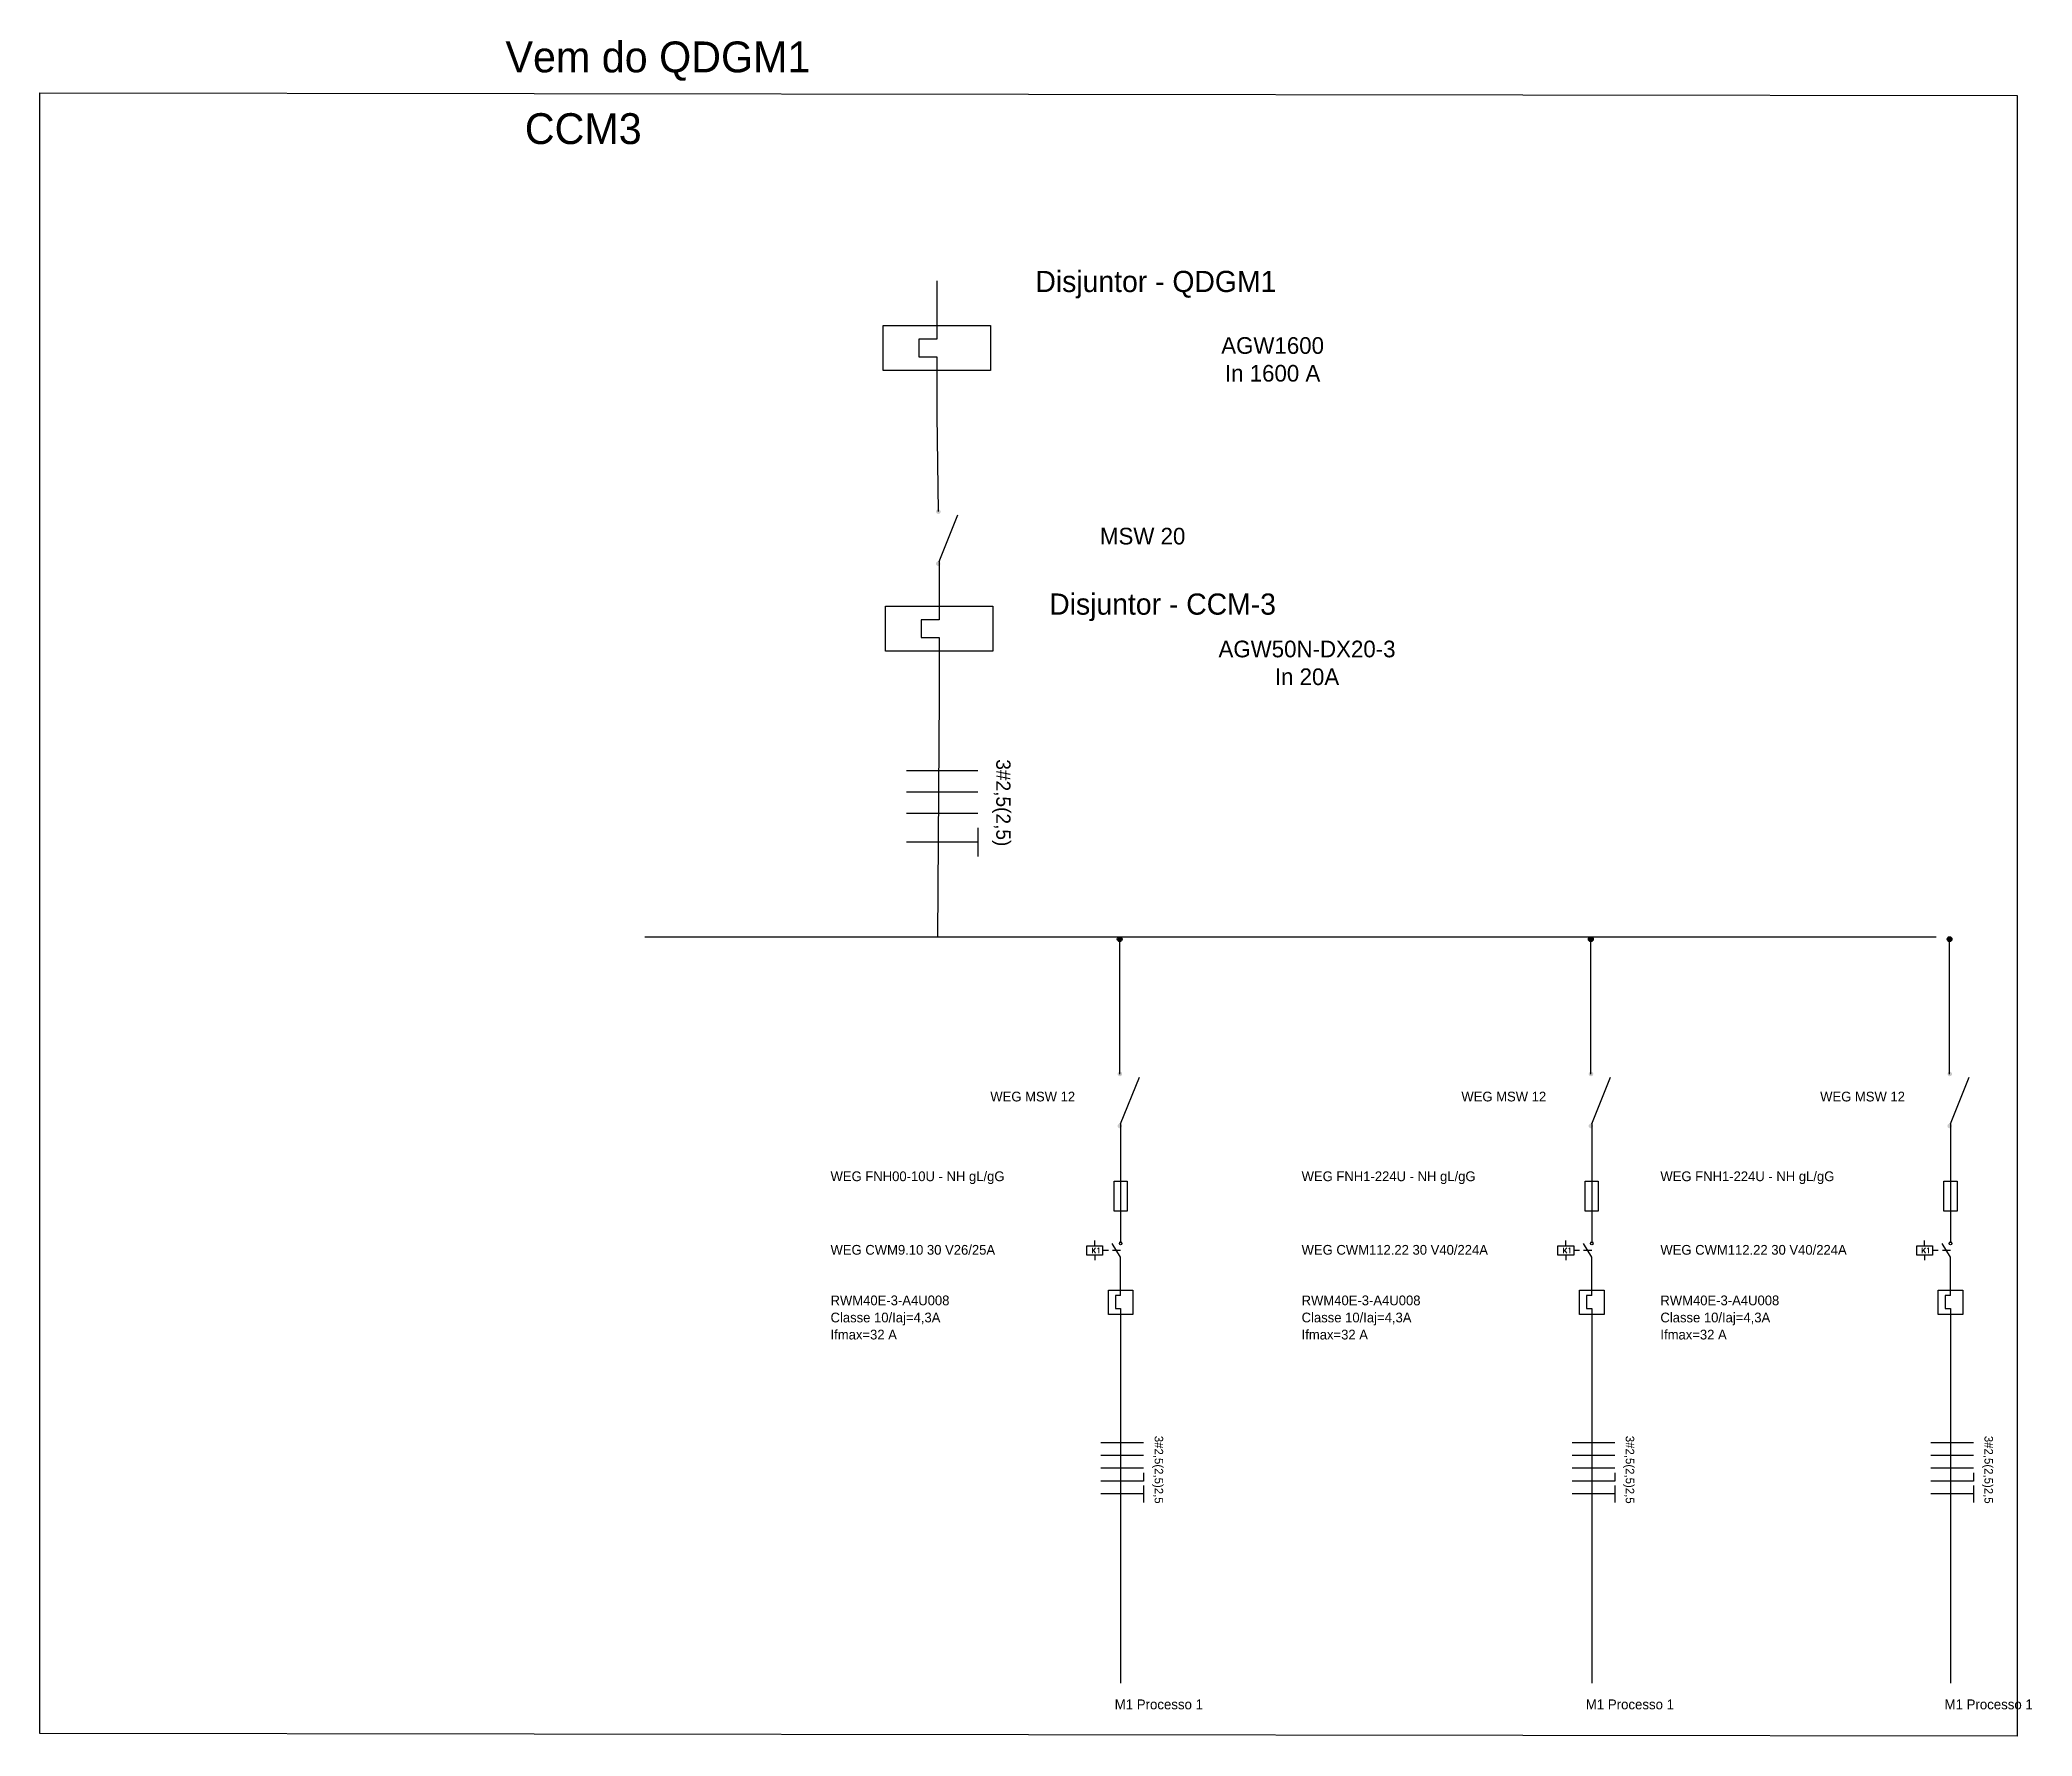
# Model space of a CAD drawing. Extents: x -543 to 641, y -96 to 322.
# Drawn here: x -387.7 to -326.4, y -83.5 to -31.4 of the extents above; entities that cross this region are included whole.
import ezdxf

# ---------------------------------------------------------------- set-up
doc = ezdxf.new("R2010")
doc.units = 0
doc.header["$MEASUREMENT"] = 0
doc.linetypes.add('DASHED2', pattern=[0.375, 0.25, -0.125])
for name, color, linetype in [('ELET_TRIFILAR', 160, 'Continuous'), ('ELET_TRIFILAR_TEXTO', 4, 'Continuous'), ('ELET_UNIFILAR_TEXTO', 4, 'Continuous'), ('ELET_UNIFILAR_TEXTO2', 6, 'Continuous'), ('ELT_UNIFILAR_DESENHO', 5, 'Continuous')]:
    doc.layers.add(name, color=color, linetype=linetype)
doc.layers.add('ELET_TRIFILAR_DESENHO', color=5, linetype='Continuous', plot=False)
doc.styles.add('ARIAL', font='arial.ttf')
doc.styles.add('ROMANS', font='romans')

msp = doc.modelspace()

# ---------------------------------------------------------------- texts
at = {"layer": 'ELET_TRIFILAR_TEXTO', "ltscale": 50}
for s, p in [('Disjuntor - QDGM1', (-357.041, -39.107)), ('Disjuntor - CCM-3', (-356.616, -49.03))]:
    msp.add_text(s, height=0.65174, dxfattribs=at).set_placement(p)
at = {"layer": 'ELET_TRIFILAR_TEXTO', "attachment_point": 1}
for s, insert, char_height in [('\\pxsm1,qc;{\\H0.48889x;AGW1600\\PIn 1600 A \\H2.04545x;\\C7; }', (-351.502, -40.495), 1.0481), ('\\pxsm1,qc;{\\H0.48889x;AGW50N-DX20-3 \\PIn 20A}', (-351.505, -49.829), 1.0481), ('\\pxqc;M1 Processo 1', (-354.602, -82.393), 0.30428), ('\\pxqc;M1 Processo 1', (-340.113, -82.393), 0.30428), ('\\pxqc;M1 Processo 1', (-329.078, -82.393), 0.30428)]:
    msp.add_mtext(s, dxfattribs=dict(at, insert=insert, char_height=char_height))
at = {"layer": 'ELET_TRIFILAR_TEXTO', "color": 242, "true_color": 0xcd2027, "insert": (-353.743, -46.878), "char_height": 0.51241, "width": 13.9872, "attachment_point": 8, "line_spacing_factor": 0.6, "style": 'ARIAL'}
msp.add_mtext('\\pxqc;{\\Ftxt|c0;\\C256;MSW 20}', dxfattribs=at)
at = {"layer": 'ELET_TRIFILAR_TEXTO', "insert": (-357.807, -53.478), "char_height": 0.43921, "width": 3.43162, "attachment_point": 1, "rotation": 270}
msp.add_mtext('\\A1;3#2,5(2,5)', dxfattribs=at)
at = {"layer": 'ELET_TRIFILAR_TEXTO', "char_height": 0.3, "attachment_point": 1}
for s, insert, width in [('WEG MSW 12', (-358.428, -63.701), 4.64321), ('WEG MSW 12', (-343.939, -63.701), 4.64321), ('WEG MSW 12', (-332.904, -63.701), 4.64321), ('WEG FNH00-10U - NH gL/gG ', (-363.342, -66.153), 12.48428), ('WEG FNH1-224U - NH gL/gG ', (-348.853, -66.153), 12.48428), ('WEG FNH1-224U - NH gL/gG ', (-337.818, -66.153), 12.48428), ('WEG CWM9.10 30 V26/25A', (-363.342, -68.415), 12.48428), ('WEG CWM112.22 30 V40/224A', (-348.853, -68.415), 12.48428), ('WEG CWM112.22 30 V40/224A', (-337.818, -68.415), 12.48428), ('RWM40E-3-A4U008     ', (-363.342, -69.97), 12.48428), ('RWM40E-3-A4U008     ', (-348.853, -69.97), 12.48428), ('RWM40E-3-A4U008     ', (-337.818, -69.97), 12.48428), ('Classe 10/Iaj=4,3A', (-363.342, -70.496), 12.48428), ('Ifmax=32 A    ', (-363.342, -71.022), 12.48428), ('Classe 10/Iaj=4,3A', (-348.853, -70.496), 12.48428), ('Ifmax=32 A    ', (-348.853, -71.022), 12.48428), ('Classe 10/Iaj=4,3A', (-337.818, -70.496), 12.48428), ('Ifmax=32 A    ', (-337.818, -71.022), 12.48428)]:
    msp.add_mtext(s, dxfattribs=dict(at, insert=insert, width=width))
at = {"layer": 'ELET_TRIFILAR_TEXTO', "linetype": 'Continuous', "char_height": 0.1616, "attachment_point": 1, "style": 'ROMANS'}
for insert in [(-355.315, -68.504), (-340.825, -68.504), (-329.79, -68.504)]:
    msp.add_mtext_dynamic_manual_height_columns('K1', width=0.45782, gutter_width=2.793, heights=[0.385], dxfattribs=dict(at, insert=insert))
at = {"layer": 'ELET_UNIFILAR_TEXTO', "insert": (-373.34, -31.401), "char_height": 0.94891, "attachment_point": 1}
msp.add_mtext('Vem do QDGM1', dxfattribs=at)
at = {"layer": 'ELET_UNIFILAR_TEXTO', "insert": (-372.746, -33.607), "char_height": 0.9489, "width": 0.53406, "attachment_point": 1}
msp.add_mtext('CCM3', dxfattribs=at)
at = {"layer": 'ELET_UNIFILAR_TEXTO2', "char_height": 0.26231, "width": 2.40746, "attachment_point": 1, "rotation": 270}
for insert in [(-353.112, -74.285), (-338.623, -74.285), (-327.588, -74.285)]:
    msp.add_mtext('\\A1;3#2,5(2,5)2,5', dxfattribs=dict(at, insert=insert))

# ---------------------------------------------------------------- hatches: boundary and pattern name
at = {"layer": 'ELT_UNIFILAR_DESENHO', "linetype": 'Continuous', "transparency": 33554687}
h = msp.add_hatch(color=256, dxfattribs=at)
h.dxf.hatch_style = 1
h.paths.add_polyline_path([(-360.03, -47.531, 1), (-360.03, -47.391, 1)])
h.paths.add_polyline_path([(-360.026, -45.931, 1), (-360.026, -45.791, 1)])
at = {"layer": 'ELT_UNIFILAR_DESENHO', "ltscale": 50}
for points in [[(-354.374, -59.01, 1), (-354.522, -59.01, 1)], [(-339.884, -59.01, 1), (-340.033, -59.01, 1)], [(-328.849, -59.01, 1), (-328.998, -59.01, 1)]]:
    msp.add_hatch(color=256, dxfattribs=at).paths.add_polyline_path(points)
at = {"layer": 'ELT_UNIFILAR_DESENHO', "linetype": 'Continuous', "transparency": 33554687}
h = msp.add_hatch(color=256, dxfattribs=at)
h.dxf.hatch_style = 1
h.paths.add_polyline_path([(-354.445, -64.826, 1), (-354.445, -64.687, 1)])
h.paths.add_polyline_path([(-354.442, -63.226, 1), (-354.442, -63.086, 1)])
h = msp.add_hatch(color=256, dxfattribs=at)
h.dxf.hatch_style = 1
h.paths.add_polyline_path([(-339.956, -64.826, 1), (-339.956, -64.687, 1)])
h.paths.add_polyline_path([(-339.953, -63.226, 1), (-339.953, -63.086, 1)])
h = msp.add_hatch(color=256, dxfattribs=at)
h.dxf.hatch_style = 1
h.paths.add_polyline_path([(-328.921, -64.826, 1), (-328.921, -64.687, 1)])
h.paths.add_polyline_path([(-328.917, -63.226, 1), (-328.917, -63.086, 1)])

# ---------------------------------------------------------------- linework, layer by layer
at = {"layer": 'ELET_TRIFILAR'}
for p, q in [((-354.419, -64.692), (-354.419, -68.333)), ((-339.93, -64.692), (-339.93, -68.333)), ((-328.895, -64.692), (-328.895, -68.333)), ((-354.419, -79.566), (-354.419, -81.892)), ((-339.93, -79.566), (-339.93, -81.892)), ((-328.895, -79.566), (-328.895, -81.892))]:
    msp.add_line(p, q, dxfattribs=at)
at = {"layer": 'ELET_TRIFILAR_DESENHO', "linetype": 'Continuous'}
for p, q in [((-355.216, -68.441), (-355.216, -68.28)), ((-354.419, -68.794), (-354.677, -68.373)), ((-354.46, -68.333), (-354.378, -68.333)), ((-340.727, -68.441), (-340.727, -68.28)), ((-339.93, -68.794), (-340.188, -68.373)), ((-339.971, -68.333), (-339.889, -68.333)), ((-329.691, -68.441), (-329.691, -68.28)), ((-328.895, -68.794), (-329.153, -68.373)), ((-328.936, -68.333), (-328.854, -68.333)), ((-355.216, -68.726), (-355.216, -68.887)), ((-340.727, -68.726), (-340.727, -68.887)), ((-329.691, -68.726), (-329.691, -68.887)), ((-354.419, -69.967), (-354.581, -69.967)), ((-354.581, -69.967), (-354.581, -70.371)), ((-354.581, -70.371), (-354.419, -70.371)), ((-339.93, -69.967), (-340.091, -69.967)), ((-340.091, -69.967), (-340.091, -70.371)), ((-340.091, -70.371), (-339.93, -70.371)), ((-328.895, -69.967), (-329.056, -69.967)), ((-329.056, -69.967), (-329.056, -70.371)), ((-329.056, -70.371), (-328.895, -70.371))]:
    msp.add_line(p, q, dxfattribs=at)
at = {"layer": 'ELET_TRIFILAR_DESENHO', "linetype": 'DASHED2'}
for p, q in [((-354.419, -68.583), (-354.973, -68.583)), ((-339.93, -68.583), (-340.484, -68.583)), ((-328.895, -68.583), (-329.449, -68.583))]:
    msp.add_line(p, q, dxfattribs=at)
at = {"layer": 'ELET_TRIFILAR_DESENHO', "linetype": 'Continuous'}
for points in [[(-355.458, -68.441), (-354.973, -68.441), (-354.973, -68.726), (-355.458, -68.726)], [(-340.969, -68.441), (-340.484, -68.441), (-340.484, -68.726), (-340.969, -68.726)], [(-329.934, -68.441), (-329.449, -68.441), (-329.449, -68.726), (-329.934, -68.726)]]:
    msp.add_lwpolyline(points, close=True, dxfattribs=at)
for points in [[(-354.041, -70.549), (-354.797, -70.549), (-354.797, -69.806), (-354.041, -69.806)], [(-339.552, -70.549), (-340.308, -70.549), (-340.308, -69.806), (-339.552, -69.806)], [(-328.517, -70.549), (-329.272, -70.549), (-329.272, -69.806), (-328.517, -69.806)]]:
    msp.add_lwpolyline(points, dxfattribs=at)
for centre in [(-354.419, -68.373), (-339.93, -68.373), (-328.895, -68.373)]:
    msp.add_circle(centre, 0.0404, dxfattribs=at)
at = {"layer": 'ELET_UNIFILAR_TEXTO2'}
for p, q in [((-353.713, -74.496), (-355.025, -74.496)), ((-339.224, -74.496), (-340.536, -74.496)), ((-328.189, -74.496), (-329.5, -74.496)), ((-353.713, -74.889), (-355.025, -74.889)), ((-353.713, -75.283), (-355.025, -75.283)), ((-339.224, -74.889), (-340.536, -74.889)), ((-339.224, -75.283), (-340.536, -75.283)), ((-328.189, -74.889), (-329.5, -74.889)), ((-328.189, -75.283), (-329.5, -75.283)), ((-353.713, -75.681), (-355.025, -75.681)), ((-353.713, -75.419), (-353.713, -75.681)), ((-353.713, -75.811), (-353.713, -76.335)), ((-339.224, -75.681), (-340.536, -75.681)), ((-339.224, -75.419), (-339.224, -75.681)), ((-339.224, -75.811), (-339.224, -76.335)), ((-328.189, -75.681), (-329.5, -75.681)), ((-328.189, -75.419), (-328.189, -75.681)), ((-328.189, -75.811), (-328.189, -76.335)), ((-353.713, -76.073), (-355.025, -76.073)), ((-339.224, -76.073), (-340.536, -76.073)), ((-328.189, -76.073), (-329.5, -76.073))]:
    msp.add_line(p, q, dxfattribs=at)
at = {"layer": 'ELT_UNIFILAR_DESENHO', "ltscale": 50}
for p, q in [((-360.074, -38.764), (-360.074, -40.141)), ((-360.074, -38.764), (-360.074, -40.141)), ((-360.074, -38.764), (-360.074, -40.141)), ((-360.074, -38.764), (-360.074, -40.141)), ((-360.074, -40.141), (-360.074, -40.554)), ((-360.074, -40.141), (-360.074, -40.554)), ((-360.074, -40.141), (-360.074, -40.554)), ((-360.074, -40.141), (-360.074, -40.554)), ((-360.625, -40.554), (-360.625, -41.104)), ((-360.074, -40.554), (-360.625, -40.554)), ((-360.625, -40.554), (-360.625, -41.104)), ((-360.074, -40.554), (-360.625, -40.554)), ((-360.625, -40.554), (-360.625, -41.104)), ((-360.074, -40.554), (-360.625, -40.554)), ((-360.625, -40.554), (-360.625, -41.104)), ((-360.074, -40.554), (-360.625, -40.554)), ((-360.625, -41.104), (-360.074, -41.104)), ((-360.625, -41.104), (-360.074, -41.104)), ((-360.625, -41.104), (-360.074, -41.104)), ((-360.625, -41.104), (-360.074, -41.104)), ((-360.074, -41.104), (-360.074, -41.517)), ((-360.074, -41.104), (-360.074, -41.517)), ((-360.074, -41.104), (-360.074, -41.517)), ((-360.074, -41.104), (-360.074, -41.517)), ((-360.074, -41.517), (-360.074, -42.894)), ((-360.074, -41.517), (-360.074, -42.894)), ((-360.074, -41.517), (-360.074, -42.894)), ((-360.074, -41.517), (-360.074, -42.894)), ((-360.004, -47.396), (-360.004, -48.773)), ((-360.004, -47.396), (-360.004, -48.773)), ((-360.004, -47.396), (-360.004, -48.773)), ((-360.004, -47.396), (-360.004, -48.773)), ((-360.004, -48.773), (-360.004, -49.186)), ((-360.004, -48.773), (-360.004, -49.186)), ((-360.004, -48.773), (-360.004, -49.186)), ((-360.004, -48.773), (-360.004, -49.186)), ((-360.554, -49.186), (-360.554, -49.736)), ((-360.004, -49.186), (-360.554, -49.186)), ((-360.554, -49.186), (-360.554, -49.736)), ((-360.004, -49.186), (-360.554, -49.186)), ((-360.554, -49.186), (-360.554, -49.736)), ((-360.004, -49.186), (-360.554, -49.186)), ((-360.554, -49.186), (-360.554, -49.736)), ((-360.004, -49.186), (-360.554, -49.186)), ((-360.554, -49.736), (-360.004, -49.736)), ((-360.554, -49.736), (-360.004, -49.736)), ((-360.554, -49.736), (-360.004, -49.736)), ((-360.554, -49.736), (-360.004, -49.736)), ((-360.004, -49.736), (-360.004, -50.149)), ((-360.004, -49.736), (-360.004, -50.149)), ((-360.004, -49.736), (-360.004, -50.149)), ((-360.004, -49.736), (-360.004, -50.149)), ((-360.004, -50.149), (-360.004, -51.526)), ((-360.004, -50.149), (-360.004, -51.526)), ((-360.004, -50.149), (-360.004, -51.526)), ((-360.004, -50.149), (-360.004, -51.526)), ((-369.053, -58.936), (-329.339, -58.936))]:
    msp.add_line(p, q, dxfattribs=at)
at = {"layer": 'ELT_UNIFILAR_DESENHO', "linetype": 'Continuous'}
for p, q in [((-360.074, -42.894), (-360.029, -45.856)), ((-360.004, -47.396), (-359.425, -45.956)), ((-354.419, -64.692), (-353.841, -63.252)), ((-339.93, -64.692), (-339.352, -63.252)), ((-328.895, -64.692), (-328.316, -63.252))]:
    msp.add_line(p, q, dxfattribs=at)
at = {"layer": 'ELT_UNIFILAR_DESENHO'}
for p, q in [((-360.004, -51.526), (-360.051, -58.936)), ((-358.813, -53.832), (-361.009, -53.832)), ((-358.813, -54.491), (-361.009, -54.491)), ((-358.813, -55.149), (-361.009, -55.149)), ((-358.813, -55.586), (-358.813, -56.464)), ((-358.813, -56.025), (-361.009, -56.025)), ((-354.448, -63.159), (-354.448, -59.01)), ((-339.959, -63.159), (-339.959, -59.01)), ((-328.924, -63.159), (-328.924, -59.01)), ((-354.448, -63.159), (-354.448, -60.748)), ((-339.959, -63.159), (-339.959, -60.748)), ((-328.924, -63.159), (-328.924, -60.748)), ((-354.419, -69.967), (-354.419, -68.794)), ((-339.93, -69.967), (-339.93, -68.794)), ((-328.895, -69.967), (-328.895, -68.794)), ((-354.797, -69.806), (-354.419, -69.806)), ((-354.419, -69.806), (-354.041, -69.806)), ((-354.041, -69.806), (-354.041, -70.549)), ((-340.308, -69.806), (-339.93, -69.806)), ((-339.93, -69.806), (-339.552, -69.806)), ((-339.552, -69.806), (-339.552, -70.549)), ((-329.272, -69.806), (-328.895, -69.806)), ((-328.895, -69.806), (-328.517, -69.806)), ((-328.517, -69.806), (-328.517, -70.549)), ((-354.419, -70.371), (-354.419, -79.566)), ((-339.93, -70.371), (-339.93, -79.566)), ((-328.895, -70.371), (-328.895, -79.566))]:
    msp.add_line(p, q, dxfattribs=at)
for points in [[(-387.662, -32.979), (-326.842, -33.061), (-326.842, -83.522), (-387.662, -83.441)], [(-361.726, -40.141), (-358.423, -40.141), (-358.423, -41.517), (-361.726, -41.517)], [(-361.726, -40.141), (-358.423, -40.141), (-358.423, -41.517), (-361.726, -41.517)], [(-361.726, -40.141), (-358.423, -40.141), (-358.423, -41.517), (-361.726, -41.517)], [(-361.726, -40.141), (-358.423, -40.141), (-358.423, -41.517), (-361.726, -41.517)], [(-361.655, -48.773), (-358.352, -48.773), (-358.352, -50.149), (-361.655, -50.149)], [(-361.655, -48.773), (-358.352, -48.773), (-358.352, -50.149), (-361.655, -50.149)], [(-361.655, -48.773), (-358.352, -48.773), (-358.352, -50.149), (-361.655, -50.149)], [(-361.655, -48.773), (-358.352, -48.773), (-358.352, -50.149), (-361.655, -50.149)], [(-354.217, -67.371), (-354.622, -67.371), (-354.622, -66.456), (-354.217, -66.456)], [(-339.727, -67.371), (-340.132, -67.371), (-340.132, -66.456), (-339.727, -66.456)], [(-328.692, -67.371), (-329.097, -67.371), (-329.097, -66.456), (-328.692, -66.456)]]:
    msp.add_lwpolyline(points, close=True, dxfattribs=at)
at = {"layer": 'ELT_UNIFILAR_DESENHO', "ltscale": 50}
for centre in [(-354.448, -59.01), (-339.959, -59.01), (-328.924, -59.01)]:
    msp.add_circle(centre, 0.0744, dxfattribs=at)

msp.set_redraw_order([(e.dxf.handle, doc.entitydb.next_handle()) for e in msp.query("TEXT MTEXT ATTDEF DIMENSION ARC_DIMENSION")])  # texts and dimensions are drawn at this point

doc.saveas('drawing.dxf')
